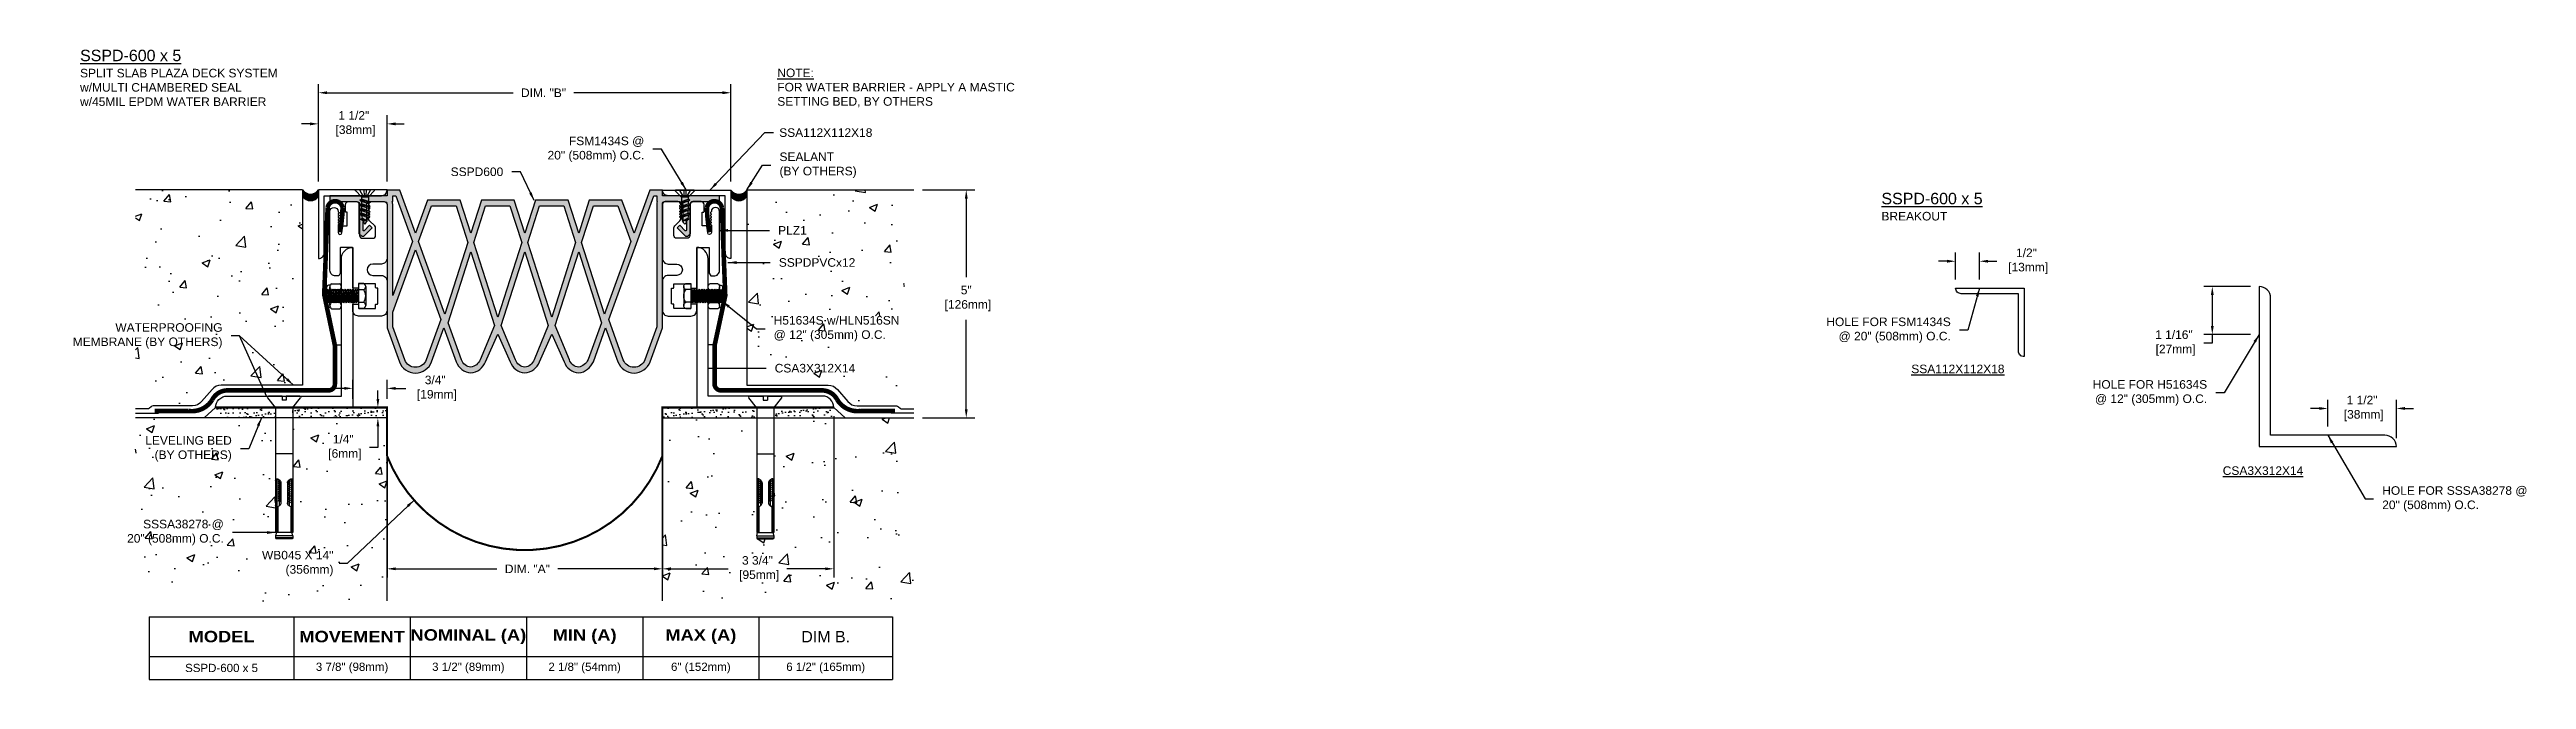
# Model space of a CAD drawing. Header units: inches. Extents: x -1.9 to 52.3, y -10.7 to 3.1.
import ezdxf

# ---------------------------------------------------------------- set-up
doc = ezdxf.new("R2010")
doc.units = ezdxf.units.IN
doc.header["$MEASUREMENT"] = 0
for name, color, linetype in [('Anchors', 4, 'Continuous'), ('Conditions', 1, 'Continuous'), ('Dimensions', 3, 'Continuous'), ('Fillers', 2, 'Continuous'), ('Metals', 7, 'Continuous'), ('Seal', 5, 'Continuous'), ('Text', 2, 'Continuous')]:
    doc.layers.add(name, color=color, linetype=linetype)
doc.styles.add('ARIAL', font='arial.ttf')
doc.dimstyles.new('Arial', dxfattribs={"dimscale": 1.5, "dimtxt": 0.125, "dimasz": 0.125, "dimexe": 0.125, "dimexo": 0.125, "dimgap": 0.125, "dimtad": 0, "dimtih": 1, "dimtoh": 1, "dimdec": 4, "dimzin": 0, "dimdsep": 46, "dimlunit": 4, "dimtxsty": 'ARIAL', "dimcen": 0.125, "dimadec": 0, "dimazin": 0, "dimtfac": 1, "dimtdec": 4, "dimtofl": 0, "dimtmove": 0, "dimatfit": 3, "dimfxl": 0, "dimfrac": 2, "dimtolj": 1, "dimtzin": 0, "dimarcsym": 0})
pattern_1 = [(37.5, (-1.61179, -9.02077), (-0.0062993, 0.1926824), [0, -0.152, 0, -0.17, 0, -0.1625]), (7.5, (-1.6118, -9.02077), (0.1769777, 0.2822146), [0, -0.082, 0, -0.137, 0, -0.0525]), (327.5, (-1.73479, -9.02077), (0.3114142, 0.0005659), [0, -0.05, 0, -0.18, 0, -0.235]), (317.5, (-1.7348, -9.02077), (0.3006127, 0.0877676), [0, -0.025, 0, -0.118, 0, -0.135])]
pattern_2 = [(37.5, (-4.8217, -9.02077), (-0.0062993, 0.1926824), [0, -0.152, 0, -0.17, 0, -0.1625]), (7.5, (-4.8217, -9.02077), (0.1769777, 0.2822146), [0, -0.082, 0, -0.137, 0, -0.0525]), (327.5, (-4.9447, -9.02077), (0.3114142, 0.000566), [0, -0.05, 0, -0.18, 0, -0.235]), (317.5, (-4.9447, -9.02077), (0.3006127, 0.0877676), [0, -0.025, 0, -0.118, 0, -0.135])]
pattern_3 = [(50, (-1.6118, -9.0208), (1.79315, -0.15688), [0.1875, -2.0625]), (355, (-1.6118, -9.0208), (-0.34688, 1.88048), [0.15, -1.65]), (100.451, (-1.4624, -9.0338), (1.44627, 1.7236), [0.15935, -1.75286]), (46.184, (-1.6118, -8.5208), (2.6681, -0.4138), [0.28125, -3.09375]), (96.636, (-1.3894, -8.5553), (2.33666, 2.4353), [0.23903, -2.62928]), (351.184, (-1.6118, -8.5208), (2.33665, 2.4353), [0.225, -2.475]), (21, (-1.3618, -8.6458), (1.49227, -1.00655), [0.1875, -2.0625]), (326, (-1.3618, -8.6458), (0.60829, 1.81288), [0.15, -1.65]), (71.451, (-1.2374, -8.7297), (2.10056, 0.80633), [0.15935, -1.75286]), (37.5, (-1.6118, -9.0208), (0.0304, 0.832235), [0, -1.63, 0, -1.675, 0, -1.65625]), (7.5, (-1.6118, -9.0208), (0.657674, 0.98603), [0, -0.955, 0, -1.5925, 0, -0.63125]), (327.5, (-2.1693, -9.0208), (1.334556, -0.056387), [0, -0.625, 0, -1.95, 0, -2.5875]), (317.5, (-2.4193, -9.0208), (1.457965, 0.25026), [0, -0.8125, 0, -1.295, 0, -1.8375])]
pattern_4 = [(50, (-4.8217, -9.0208), (1.79315, -0.15688), [0.1875, -2.0625]), (355, (-4.8217, -9.0208), (-0.34688, 1.88048), [0.15, -1.65]), (100.451, (-4.6723, -9.0338), (1.44627, 1.7236), [0.15935, -1.75286]), (46.184, (-4.8217, -8.5208), (2.6681, -0.4138), [0.28125, -3.09375]), (96.636, (-4.5994, -8.5553), (2.33666, 2.4353), [0.23903, -2.6293]), (351.184, (-4.8217, -8.5208), (2.33665, 2.4353), [0.225, -2.475]), (21, (-4.5717, -8.6458), (1.49227, -1.00655), [0.1875, -2.0625]), (326, (-4.5717, -8.6458), (0.6083, 1.81288), [0.15, -1.65]), (71.451, (-4.4473, -8.7297), (2.10056, 0.80633), [0.15935, -1.75286]), (37.5, (-4.8217, -9.0208), (0.0304, 0.832235), [0, -1.63, 0, -1.675, 0, -1.65625]), (7.5, (-4.8217, -9.0208), (0.657674, 0.98603), [0, -0.955, 0, -1.5925, 0, -0.63125]), (327.5, (-5.3792, -9.0208), (1.334556, -0.056387), [0, -0.625, 0, -1.95, 0, -2.5875]), (317.5, (-5.6292, -9.0208), (1.45797, 0.25026), [0, -0.8125, 0, -1.295, 0, -1.8375])]

msp = doc.modelspace()

# ---------------------------------------------------------------- texts
at = {"layer": 'Text', "style": 'ARIAL'}
for s, insert, char_height, width, attachment_point in [('{\\LSSPD-600 x 5\\P\\H0.75x;\\lSPLIT SLAB PLAZA DECK SYSTEM\\Pw/MULTI CHAMBERED SEAL\\Pw/45MIL EPDM WATER BARRIER}', (-1.2149, 3.06534), 0.25, 4.7396332, 1), ('{\\LNOTE:}\\PFOR WATER BARRIER - APPLY A MASTIC SETTING BED, BY OTHERS', (14.03512, 2.65387), 0.1875, 5.9299694, 1), ('FSM1434S @\\P20" (508mm) O.C.', (11.12606, 0.88848), 0.1875, 2.5915624, 6), ('SEALANT\\P(BY OTHERS)', (14.08304, 0.54156), 0.1875, 3.2637827, 4), ('SSPD600', (8.04155, 0.39674), 0.1875, 2.2001284, 6), ('{\\LSSPD-600 x 5\\P\\H0.75x;\\lBREAKOUT}', (38.18567, -0.06218), 0.25, 4.7396332, 1), ('PLZ1', (14.05404, -0.88365), 0.1875, 2.0958254, 4), ('SSPDPVCx12', (14.06811, -1.58622), 0.1875, 2.6162653, 4), ('WATERPROOFING\\PMEMBRANE (BY OTHERS)', (1.89945, -3.19039), 0.1875, 4.3238956, 6), ('H51634S w/HLN516SN\\P@ 12" (305mm) O.C.', (13.95558, -3.0329), 0.1875, 3.43209, 4), ('HOLE FOR FSM1434S \\P@ 20" (508mm) O.C.', (39.70281, -3.06626), 0.1875, 3.9506446, 6), ('\\A1;CSA3X312X14', (13.97911, -3.89654), 0.1875, 2.4899842, 4), ('{\\LSSA112X112X18}', (40.87699, -3.91308), 0.1875, 2.2451472, 6), ('HOLE FOR H51634S \\P@ 12" (305mm) O.C.', (45.3098, -4.43514), 0.1875, 4.2482114, 6), ('LEVELING BED\\P(BY OTHERS)', (2.10301, -5.65948), 0.1875, 3.9533146, 6), ('\\A1;{\\LCSA3X312X14}', (45.65125, -6.13624), 0.1875, 2.4899842, 4), ('HOLE FOR SSSA38278 @\\P20" (508mm) O.C.', (49.13921, -6.75416), 0.1875, 3.6647516, 4), ('SSSA38278 @\\P20" (508mm) O.C.', (1.92987, -7.48714), 0.1875, 3.6647516, 6)]:
    msp.add_mtext(s, dxfattribs=dict(at, insert=insert, char_height=char_height, width=width, attachment_point=attachment_point))
at = {"layer": 'Text', "char_height": 0.1875, "style": 'ARIAL'}
for s, insert, attachment_point in [('SSA112X112X18', (14.07654, 1.25321), 4), ('WB045 X 14"\\P(356mm)', (4.32714, -8.16627), 6)]:
    msp.add_mtext(s, dxfattribs=dict(at, insert=insert, attachment_point=attachment_point))

# ---------------------------------------------------------------- blocks, each defined once
blk = doc.blocks.new('PLZ1')
blk.add_lwpolyline([(0.265, 0, -0.414214), (0.275, -0.01), (0.275, -0.56, 0.131652), (0.276, -0.565), (0.308, -0.62, 0.267949), (0.317, -0.625), (0.375, -0.625, 0.414214), (0.5, -0.5), (0.5, 0.785, 1), (0.32, 0.785, -0.198912), (0.317, 0.778), (0.301, 0.762, 0.414214), (0.301, 0.748), (0.317, 0.732, -0.198912), (0.32, 0.725, -0.198912), (0.317, 0.718), (0.301, 0.702, 0.414214), (0.301, 0.688), (0.317, 0.672, -0.198912), (0.32, 0.665, -0.198912), (0.317, 0.658), (0.301, 0.642, 0.414214), (0.301, 0.628), (0.317, 0.612, -0.198912), (0.32, 0.605, -0.198912), (0.317, 0.598), (0.301, 0.582, 0.414214), (0.301, 0.568), (0.317, 0.552, -0.198912), (0.32, 0.545, -0.198912), (0.317, 0.538), (0.301, 0.522, 0.414214), (0.301, 0.508), (0.317, 0.492, -0.198912), (0.32, 0.485), (0.32, 0.322, -0.93609), (0.24, 0.317), (0.221, 0.461, 0.376062), (0.211, 0.47), (0.13, 0.47, -0.414214), (0.12, 0.48), (0.12, 0.76, -0.414214), (0.13, 0.77), (0.15, 0.77, 0.414214), (0.16, 0.78), (0.16, 0.937, 0.414214), (0.097, 1), (-0.088, 1, 0.414214), (-0.15, 0.937), (-0.15, 0.262, -0.414214), (-0.213, 0.2), (-0.438, 0.2, -0.414214), (-0.5, 0.262), (-0.5, 0.424, -0.198912), (-0.482, 0.468), (-0.368, 0.582, 0.198912), (-0.35, 0.626), (-0.35, 0.637, 0.198912), (-0.353, 0.645), (-0.369, 0.66, -0.414214), (-0.369, 0.675), (-0.353, 0.69, 0.198912), (-0.35, 0.697, 0.198912), (-0.353, 0.705), (-0.369, 0.72, -0.414214), (-0.369, 0.735), (-0.353, 0.75, 0.198912), (-0.35, 0.757, 0.198912), (-0.353, 0.765), (-0.369, 0.78, -0.414214), (-0.369, 0.795), (-0.353, 0.81, 0.198912), (-0.35, 0.817, 0.198912), (-0.353, 0.825), (-0.369, 0.84, -0.414214), (-0.369, 0.855), (-0.353, 0.87, 0.198912), (-0.35, 0.877, 0.198912), (-0.353, 0.885), (-0.369, 0.9, -0.414214), (-0.369, 0.915), (-0.353, 0.93, 0.198912), (-0.35, 0.937, 0.414214), (-0.413, 1), (-0.688, 1, 0.414214), (-0.75, 0.937), (-0.75, -0.238, 0.414214), (-0.625, -0.363), (-0.438, -0.363, -1), (-0.438, -0.613), (-0.625, -0.613, 0.414214), (-0.75, -0.737), (-0.75, -1.375, 0.414214), (-0.625, -1.5), (-0.125, -1.5, 0.414214), (0, -1.375), (0, -1.248, 0.414214), (-0.01, -1.238), (-0.115, -1.238, 0.414214), (-0.125, -1.248), (-0.125, -1.323, -0.414214), (-0.135, -1.333), (-0.49, -1.333, -0.414214), (-0.5, -1.323), (-0.5, -1.248, 0.414214), (-0.51, -1.238), (-0.54, -1.238, -0.414214), (-0.55, -1.228), (-0.55, -0.898, -0.414214), (-0.54, -0.888), (-0.51, -0.888, 0.414214), (-0.5, -0.878), (-0.5, -0.803, -0.414214), (-0.49, -0.793), (-0.135, -0.793, -0.414214), (-0.125, -0.803), (-0.125, -0.878, 0.414214), (-0.115, -0.888), (-0.01, -0.888, 0.414214), (0, -0.878), (0, -0.01, -0.414214), (0.01, 0)], format="xyb", close=True)
blk = doc.blocks.new('*D4')
at = {"layer": 'Defpoints', "color": 0}
for p in [(4, 1.445), (4, 0), (5.5, 0)]:
    blk.add_point(p, dxfattribs=at)
at = {"layer": 'Dimensions', "color": 0, "lineweight": -2}
for p, q in [((4, 0.187), (4, 1.632)), ((5.5, 0.187), (5.5, 1.632)), ((3.812, 1.445), (3.625, 1.445)), ((5.687, 1.445), (5.875, 1.445))]:
    blk.add_line(p, q, dxfattribs=at)
at = {"layer": 'Dimensions', "color": 0}
for points in [[(3.812, 1.476), (3.812, 1.413), (4, 1.445)], [(5.687, 1.476), (5.687, 1.413), (5.5, 1.445)]]:
    blk.add_solid(points, dxfattribs=at)
at = {"layer": 'Dimensions', "color": 0, "insert": (4.773, 1.445), "char_height": 0.1875, "attachment_point": 5, "style": 'ARIAL'}
blk.add_mtext('\\A1;1 1/2"\\P [38mm]', dxfattribs=at)
blk = doc.blocks.new('SSSA38278')
for p, q in [((-0.341, 0), (-0.045, 0)), ((-0.045, 0), (-0.045, -0.09)), ((0.045, 0), (0.341, 0)), ((0.045, 0), (0.045, -0.09)), ((-0.191, -0.246), (-0.36, -0.039)), ((-0.187, -0.256), (-0.187, -2.982)), ((-0.045, -0.09), (0.045, -0.09)), ((0.188, -0.256), (0.188, -2.982)), ((0.191, -0.246), (0.36, -0.039)), ((-0.187, -1.262), (0.188, -1.262)), ((-0.157, -1.843), (-0.157, -2.387)), ((-0.135, -1.857), (-0.108, -1.84)), ((-0.135, -1.857), (-0.089, -1.849)), ((-0.135, -1.857), (-0.108, -1.873)), ((-0.135, -1.904), (-0.108, -1.887)), ((-0.135, -1.904), (-0.071, -1.893)), ((-0.135, -1.904), (-0.108, -1.92)), ((-0.135, -1.951), (-0.108, -1.934)), ((-0.135, -1.951), (-0.07, -1.94)), ((-0.135, -1.951), (-0.108, -1.967)), ((-0.135, -1.998), (-0.108, -1.981)), ((-0.135, -1.998), (-0.07, -1.986)), ((-0.135, -1.998), (-0.108, -2.014)), ((-0.135, -2.044), (-0.108, -2.028)), ((-0.135, -2.044), (-0.07, -2.033)), ((-0.135, -2.044), (-0.108, -2.061)), ((-0.135, -2.091), (-0.108, -2.075)), ((-0.135, -2.091), (-0.07, -2.08)), ((-0.135, -2.091), (-0.108, -2.108)), ((-0.135, -2.138), (-0.108, -2.122)), ((-0.135, -2.138), (-0.07, -2.127)), ((-0.135, -2.138), (-0.108, -2.155)), ((-0.108, -1.83), (-0.108, -1.84)), ((-0.108, -1.84), (-0.098, -1.838)), ((-0.078, -1.867), (-0.108, -1.873)), ((-0.108, -1.873), (-0.108, -1.887)), ((-0.108, -1.887), (-0.073, -1.88)), ((-0.07, -1.912), (-0.108, -1.92)), ((-0.108, -1.92), (-0.108, -1.934)), ((-0.108, -1.934), (-0.07, -1.926)), ((-0.07, -1.959), (-0.108, -1.967)), ((-0.108, -1.967), (-0.108, -1.981)), ((-0.108, -1.981), (-0.07, -1.973)), ((-0.07, -2.006), (-0.108, -2.014)), ((-0.108, -2.014), (-0.108, -2.028)), ((-0.108, -2.028), (-0.07, -2.02)), ((-0.07, -2.053), (-0.108, -2.061)), ((-0.108, -2.061), (-0.108, -2.075)), ((-0.108, -2.075), (-0.07, -2.067)), ((-0.07, -2.1), (-0.108, -2.108)), ((-0.108, -2.108), (-0.108, -2.122)), ((-0.108, -2.122), (-0.07, -2.114)), ((-0.07, -2.147), (-0.108, -2.155)), ((-0.108, -2.155), (-0.108, -2.169)), ((-0.108, -2.169), (-0.07, -2.16)), ((-0.07, -1.896), (-0.07, -2.334)), ((0.071, -1.895), (0.108, -1.887)), ((0.071, -1.896), (0.071, -2.334)), ((0.071, -1.915), (0.135, -1.904)), ((0.071, -1.915), (0.135, -1.904)), ((0.108, -1.92), (0.071, -1.928)), ((0.071, -1.942), (0.108, -1.934)), ((0.071, -1.962), (0.135, -1.951)), ((0.108, -1.967), (0.071, -1.975)), ((0.071, -1.989), (0.108, -1.981)), ((0.071, -2.009), (0.135, -1.998)), ((0.108, -2.014), (0.071, -2.022)), ((0.071, -2.036), (0.108, -2.028)), ((0.071, -2.056), (0.135, -2.044)), ((0.108, -2.061), (0.071, -2.069)), ((0.071, -2.083), (0.108, -2.075)), ((0.071, -2.103), (0.135, -2.091)), ((0.108, -2.108), (0.071, -2.116)), ((0.071, -2.13), (0.108, -2.122)), ((0.071, -2.149), (0.135, -2.138)), ((0.108, -2.155), (0.071, -2.163)), ((0.108, -1.873), (0.072, -1.881)), ((0.078, -1.867), (0.135, -1.857)), ((0.093, -1.844), (0.108, -1.84)), ((0.108, -1.83), (0.108, -1.84)), ((0.135, -1.857), (0.108, -1.84)), ((0.135, -1.857), (0.108, -1.873)), ((0.108, -1.873), (0.108, -1.887)), ((0.135, -1.904), (0.108, -1.887)), ((0.135, -1.904), (0.108, -1.92)), ((0.108, -1.92), (0.108, -1.934)), ((0.135, -1.951), (0.108, -1.934)), ((0.135, -1.951), (0.108, -1.967)), ((0.108, -1.967), (0.108, -1.981)), ((0.135, -1.998), (0.108, -1.981)), ((0.135, -1.998), (0.108, -2.014)), ((0.108, -2.014), (0.108, -2.028)), ((0.135, -2.044), (0.108, -2.028)), ((0.135, -2.044), (0.108, -2.061)), ((0.108, -2.061), (0.108, -2.075)), ((0.135, -2.091), (0.108, -2.075)), ((0.135, -2.091), (0.108, -2.108)), ((0.108, -2.108), (0.108, -2.122)), ((0.135, -2.138), (0.108, -2.122)), ((0.135, -2.138), (0.108, -2.155)), ((0.108, -2.155), (0.108, -2.169)), ((0.158, -1.843), (0.158, -2.387)), ((-0.166, -2.42), (-0.166, -2.982)), ((-0.143, -2.42), (-0.143, -2.982)), ((-0.135, -2.185), (-0.108, -2.169)), ((-0.135, -2.185), (-0.07, -2.174)), ((-0.135, -2.185), (-0.108, -2.202)), ((-0.135, -2.232), (-0.108, -2.215)), ((-0.135, -2.232), (-0.07, -2.221)), ((-0.135, -2.232), (-0.108, -2.248)), ((-0.135, -2.279), (-0.108, -2.262)), ((-0.135, -2.279), (-0.07, -2.268)), ((-0.135, -2.279), (-0.108, -2.295)), ((-0.135, -2.326), (-0.108, -2.309)), ((-0.135, -2.326), (-0.07, -2.315)), ((-0.135, -2.326), (-0.108, -2.342)), ((-0.07, -2.193), (-0.108, -2.202)), ((-0.108, -2.202), (-0.108, -2.215)), ((-0.108, -2.215), (-0.07, -2.207)), ((-0.07, -2.24), (-0.108, -2.248)), ((-0.108, -2.248), (-0.108, -2.262)), ((-0.108, -2.262), (-0.07, -2.254)), ((-0.07, -2.287), (-0.108, -2.295)), ((-0.108, -2.295), (-0.108, -2.309)), ((-0.108, -2.309), (-0.07, -2.301)), ((-0.07, -2.334), (-0.108, -2.342)), ((-0.108, -2.342), (-0.108, -2.401)), ((0.071, -2.177), (0.108, -2.169)), ((0.071, -2.196), (0.135, -2.185)), ((0.108, -2.202), (0.071, -2.21)), ((0.071, -2.224), (0.108, -2.215)), ((0.071, -2.243), (0.135, -2.232)), ((0.108, -2.248), (0.071, -2.257)), ((0.071, -2.27), (0.108, -2.262)), ((0.071, -2.29), (0.135, -2.279)), ((0.108, -2.295), (0.071, -2.303)), ((0.135, -2.185), (0.108, -2.169)), ((0.135, -2.185), (0.108, -2.202)), ((0.108, -2.202), (0.108, -2.215)), ((0.135, -2.232), (0.108, -2.215)), ((0.135, -2.232), (0.108, -2.248)), ((0.108, -2.248), (0.108, -2.262)), ((0.135, -2.279), (0.108, -2.262)), ((0.135, -2.279), (0.108, -2.295)), ((0.108, -2.295), (0.108, -2.401)), ((0.143, -2.42), (0.143, -2.982)), ((0.166, -2.42), (0.166, -2.982)), ((-0.187, -3.053), (-0.168, -2.982)), ((-0.187, -2.982), (0.188, -2.982)), ((-0.187, -3.053), (0.188, -3.053)), ((-0.187, -3.053), (-0.187, -3.099)), ((-0.187, -3.099), (0.188, -3.099)), ((-0.187, -3.099), (-0.174, -3.123)), ((-0.174, -3.123), (0.174, -3.123)), ((0.168, -2.982), (0.188, -3.053)), ((0.188, -3.099), (0.174, -3.123)), ((0.188, -3.053), (0.188, -3.099))]:
    blk.add_line(p, q)
for centre, radius, start, end in [((-0.341, -0.024), 0.0239, 90, 219.032), ((-0.202, -0.256), 0.015, 0, 39.1666), ((0.203, -0.256), 0.015, 140.8334, 180), ((0.341, -0.024), 0.0239, 320.968, 90), ((-0.159, -1.839), 0.0276, 135, 168.9394), ((-0.135, -1.843), 0.0524, 168.9394, 180), ((-0.159, -1.839), 0.0276, 101.0606, 135), ((-0.155, -1.863), 0.0524, 76.6123, 101.0606), ((-0.129, -1.839), 0.0276, 135, 168.9394), ((-0.105, -1.843), 0.0524, 168.9394, 180), ((-0.129, -1.839), 0.0276, 110.9085, 135), ((-0.161, -1.888), 0.0783, 59.3028, 76.6123), ((-0.179, -1.919), 0.114, 45, 59.3028), ((-0.179, -1.919), 0.114, 30.6972, 45), ((-0.148, -1.901), 0.0783, 13.3877, 30.6972), ((-0.123, -1.895), 0.0524, 358.2993, 13.3877), ((0.123, -1.895), 0.0524, 166.6123, 181.7007), ((0.148, -1.901), 0.0783, 149.3028, 166.6123), ((0.179, -1.919), 0.114, 135, 149.3028), ((0.179, -1.919), 0.114, 120.6972, 135), ((0.161, -1.888), 0.0783, 103.3877, 120.6972), ((0.129, -1.839), 0.0276, 45, 69.0915), ((0.155, -1.863), 0.0524, 78.9394, 103.3877), ((0.129, -1.839), 0.0276, 11.0606, 45), ((0.105, -1.843), 0.0524, 360, 11.0606), ((0.159, -1.839), 0.0276, 45, 78.9394), ((0.159, -1.839), 0.0276, 11.0606, 45), ((0.135, -1.843), 0.0524, 0, 11.0606), ((-0.135, -2.387), 0.0524, 180, 191.0606), ((-0.159, -2.392), 0.0276, 191.0606, 225), ((-0.159, -2.392), 0.0276, 225, 258.9394), ((-0.155, -2.367), 0.0524, 258.9394, 283.3877), ((-0.105, -2.387), 0.0524, 180, 191.0606), ((-0.129, -2.392), 0.0276, 191.0606, 225), ((-0.129, -2.392), 0.0276, 225, 249.0915), ((-0.161, -2.342), 0.0783, 283.3877, 300.6972), ((-0.179, -2.311), 0.114, 300.6972, 315), ((-0.179, -2.311), 0.114, 315, 329.3028), ((-0.148, -2.329), 0.0783, 329.3028, 346.6123), ((-0.123, -2.335), 0.0524, 346.6123, 1.7007), ((0.123, -2.335), 0.0524, 178.2993, 193.3877), ((0.148, -2.329), 0.0783, 193.3877, 210.6972), ((0.179, -2.311), 0.114, 210.6972, 225), ((0.179, -2.311), 0.114, 225, 239.3028), ((0.161, -2.342), 0.0783, 239.3028, 256.6123), ((0.129, -2.392), 0.0276, 290.9085, 315), ((0.155, -2.367), 0.0524, 256.6123, 281.0606), ((0.129, -2.392), 0.0276, 315, 348.9394), ((0.105, -2.387), 0.0524, 348.9394, 0), ((0.159, -2.392), 0.0276, 281.0606, 315), ((0.159, -2.392), 0.0276, 315, 348.9394), ((0.135, -2.387), 0.0524, 348.9394, 360)]:
    blk.add_arc(centre, radius, start, end)
blk = doc.blocks.new('*D2')
at = {"layer": 'Defpoints', "color": 0}
for p in [(13.022, 2.125), (4, 0), (13.022, 0)]:
    blk.add_point(p, dxfattribs=at)
at = {"layer": 'Dimensions', "color": 0, "lineweight": -2}
for p, q in [((4, 0.187), (4, 2.313)), ((13.022, 0.187), (13.022, 2.313)), ((4.187, 2.125), (8.257, 2.125)), ((12.835, 2.125), (9.586, 2.125))]:
    blk.add_line(p, q, dxfattribs=at)
at = {"layer": 'Dimensions', "color": 0}
for points in [[(4.187, 2.157), (4.187, 2.094), (4, 2.125)], [(12.835, 2.157), (12.835, 2.094), (13.022, 2.125)]]:
    blk.add_solid(points, dxfattribs=at)
at = {"layer": 'Dimensions', "color": 0, "insert": (8.922, 2.125), "char_height": 0.1875, "attachment_point": 5, "style": 'ARIAL'}
blk.add_mtext('\\A1;DIM. "B"', dxfattribs=at)
blk = doc.blocks.new('*D3')
at = {"layer": 'Defpoints', "color": 0}
for p in [(5.5, -5.603), (11.522, -5.603), (11.522, -8.281)]:
    blk.add_point(p, dxfattribs=at)
at = {"layer": 'Dimensions', "color": 0, "lineweight": -2}
for p, q in [((5.5, -5.79), (5.5, -8.468)), ((11.522, -5.79), (11.522, -8.468)), ((5.688, -8.281), (7.904, -8.281)), ((11.335, -8.281), (9.233, -8.281))]:
    blk.add_line(p, q, dxfattribs=at)
at = {"layer": 'Dimensions', "color": 0}
for points in [[(5.688, -8.249), (5.688, -8.312), (5.5, -8.281)], [(11.335, -8.249), (11.335, -8.312), (11.522, -8.281)]]:
    blk.add_solid(points, dxfattribs=at)
at = {"layer": 'Dimensions', "color": 0, "insert": (8.569, -8.281), "char_height": 0.1875, "attachment_point": 5, "style": 'ARIAL'}
blk.add_mtext('\\A1;DIM. "A"', dxfattribs=at)
blk = doc.blocks.new('*D5')
at = {"layer": 'Defpoints', "color": 0}
for p in [(5.299, -4.755), (5.5, -4.755), (5.5, -4.98)]:
    blk.add_point(p, dxfattribs=at)
at = {"layer": 'Dimensions', "color": 0, "lineweight": -2}
for p, q in [((5.313, -4.755), (5.112, -4.755)), ((5.299, -4.568), (5.299, -4.38)), ((5.313, -4.98), (5.112, -4.98)), ((5.299, -5.168), (5.299, -5.631)), ((5.299, -5.631), (5.112, -5.631))]:
    blk.add_line(p, q, dxfattribs=at)
at = {"layer": 'Dimensions', "color": 0}
for points in [[(5.268, -4.568), (5.33, -4.568), (5.299, -4.755)], [(5.268, -5.168), (5.33, -5.168), (5.299, -4.98)]]:
    blk.add_solid(points, dxfattribs=at)
at = {"layer": 'Dimensions', "color": 0, "insert": (4.541, -5.631), "char_height": 0.1875, "attachment_point": 5, "style": 'ARIAL'}
blk.add_mtext('\\A1;1/4"\\P [6mm]', dxfattribs=at)
blk = doc.blocks.new('*D6')
at = {"layer": 'Defpoints', "color": 0}
for p in [(4.75, -4.337), (4.75, -4.755), (5.5, -4.755)]:
    blk.add_point(p, dxfattribs=at)
at = {"layer": 'Dimensions', "color": 0, "lineweight": -2}
for p, q in [((4.75, -4.568), (4.75, -4.149)), ((5.5, -4.568), (5.5, -4.149)), ((4.563, -4.337), (4.375, -4.337)), ((5.688, -4.337), (5.91, -4.337))]:
    blk.add_line(p, q, dxfattribs=at)
at = {"layer": 'Dimensions', "color": 0}
for points in [[(4.563, -4.305), (4.563, -4.368), (4.75, -4.337)], [(5.688, -4.305), (5.688, -4.368), (5.5, -4.337)]]:
    blk.add_solid(points, dxfattribs=at)
at = {"layer": 'Dimensions', "color": 0, "insert": (6.553, -4.337), "char_height": 0.1875, "attachment_point": 5, "style": 'ARIAL'}
blk.add_mtext('\\A1;3/4"\\P [19mm]', dxfattribs=at)
blk = doc.blocks.new('*D7')
at = {"layer": 'Defpoints', "color": 0}
for p in [(15.272, -4.755), (11.522, -4.98), (15.272, -8.281)]:
    blk.add_point(p, dxfattribs=at)
at = {"layer": 'Dimensions', "color": 0, "lineweight": -2}
for p, q in [((11.522, -5.168), (11.522, -8.468)), ((15.272, -4.943), (15.272, -8.468)), ((11.71, -8.281), (12.957, -8.281)), ((15.085, -8.281), (14.244, -8.281))]:
    blk.add_line(p, q, dxfattribs=at)
at = {"layer": 'Dimensions', "color": 0}
for points in [[(11.71, -8.249), (11.71, -8.312), (11.522, -8.281)], [(15.085, -8.249), (15.085, -8.312), (15.272, -8.281)]]:
    blk.add_solid(points, dxfattribs=at)
at = {"layer": 'Dimensions', "color": 0, "insert": (13.601, -8.281), "char_height": 0.1875, "attachment_point": 5, "style": 'ARIAL'}
blk.add_mtext('\\A1;3 3/4"\\P [95mm]', dxfattribs=at)
blk = doc.blocks.new('*D13')
at = {"layer": 'Defpoints', "color": 0}
for p in [(17.022, 0), (17.022, -4.98), (18.168, -4.98)]:
    blk.add_point(p, dxfattribs=at)
at = {"layer": 'Dimensions', "color": 0, "lineweight": -2}
for p, q in [((17.21, 0), (18.356, 0)), ((18.168, -0.188), (18.168, -1.909)), ((18.168, -4.793), (18.168, -2.837)), ((17.21, -4.98), (18.356, -4.98))]:
    blk.add_line(p, q, dxfattribs=at)
at = {"layer": 'Dimensions', "color": 0}
for points in [[(18.137, -0.188), (18.2, -0.188), (18.168, 0)], [(18.137, -4.793), (18.2, -4.793), (18.168, -4.98)]]:
    blk.add_solid(points, dxfattribs=at)
at = {"layer": 'Dimensions', "color": 0, "insert": (18.168, -2.373), "char_height": 0.1875, "attachment_point": 5, "style": 'ARIAL'}
blk.add_mtext('\\A1;5"\\P [126mm]', dxfattribs=at)
blk = doc.blocks.new('CSA3X312X14')
blk.add_lwpolyline([(0.25, 3.25, 0.414214), (0, 3.5), (0, 0), (3, 0, 0.414214), (2.75, 0.25), (0.25, 0.25)], format="xyb", close=True)
blk = doc.blocks.new('SSA112X112X18')
blk.add_lwpolyline([(0, 0), (-1.5, 0), (-1.5, -1.5, 0.414214), (-1.375, -1.375), (-1.375, -0.125), (-0.125, -0.125, 0.414214)], format="xyb", close=True)
blk = doc.blocks.new('Sealant')
blk.add_hatch(color=253).paths.add_polyline_path([(0, 0, -0.522486), (-0.347, 0), (-0.347, -0.143, 0.522486), (0, -0.143)])
for centre in [(-0.174, 0.121), (-0.174, -0.022)]:
    blk.add_arc(centre, 0.211, 214.8271, 325.1729)
blk = doc.blocks.new('FSM1434S')
for p, q in [((0.202, 0), (-0.202, 0)), ((-0.122, 0), (-0.046, -0.132)), ((-0.024, 0), (-0.019, -0.132)), ((0.024, 0), (0.019, -0.132)), ((0.122, 0), (0.046, -0.132)), ((-0.209, -0.016), (-0.075, -0.154)), ((-0.112, -0.221), (-0.075, -0.2)), ((0.113, -0.273), (-0.112, -0.221)), ((-0.112, -0.221), (-0.075, -0.243)), ((-0.112, -0.325), (-0.075, -0.303)), ((0.113, -0.376), (-0.112, -0.325)), ((-0.112, -0.325), (-0.075, -0.346)), ((-0.112, -0.428), (-0.075, -0.406)), ((0.113, -0.479), (-0.112, -0.428)), ((-0.112, -0.428), (-0.075, -0.449)), ((-0.112, -0.531), (-0.075, -0.509)), ((0.105, -0.581), (-0.112, -0.531)), ((-0.112, -0.531), (-0.075, -0.553)), ((-0.075, -0.154), (0.075, -0.154)), ((-0.075, -0.154), (-0.075, -0.2)), ((0.075, -0.251), (-0.075, -0.2)), ((-0.075, -0.243), (-0.075, -0.246)), ((-0.075, -0.243), (-0.075, -0.303)), ((-0.075, -0.243), (0.075, -0.295)), ((0.075, -0.354), (-0.075, -0.303)), ((-0.075, -0.346), (0.075, -0.398)), ((-0.075, -0.346), (-0.075, -0.406)), ((0.075, -0.458), (-0.075, -0.406)), ((-0.075, -0.509), (-0.075, -0.449)), ((-0.075, -0.449), (0.075, -0.501)), ((0.073, -0.56), (-0.075, -0.509)), ((-0.046, -0.132), (0.046, -0.132)), ((0.209, -0.016), (0.075, -0.154)), ((0.075, -0.154), (0.075, -0.251)), ((0.113, -0.273), (0.075, -0.251)), ((0.113, -0.273), (0.075, -0.295)), ((0.075, -0.295), (0.075, -0.298)), ((0.075, -0.295), (0.075, -0.354)), ((0.113, -0.376), (0.075, -0.354)), ((0.113, -0.376), (0.075, -0.398)), ((0.075, -0.398), (0.075, -0.458)), ((0.113, -0.479), (0.075, -0.458)), ((0.113, -0.479), (0.075, -0.501)), ((0.075, -0.524), (0.075, -0.501)), ((-0.089, -0.64), (-0.063, -0.619)), ((0.058, -0.681), (-0.089, -0.64)), ((-0.089, -0.64), (-0.051, -0.661)), ((-0.075, -0.553), (0.067, -0.602)), ((0.058, -0.681), (-0.063, -0.619)), ((-0.051, -0.661), (0.058, -0.681)), ((0.105, -0.581), (0.067, -0.602)), ((0.105, -0.581), (0.073, -0.56))]:
    blk.add_line(p, q)
for centre, radius, start, end in [((-0.202, -0.01), 0.0096, 90, 224.3206), ((0.202, -0.01), 0.0096, 315.6794, 90), ((-0.298, -0.526), 0.373, 354.6624, 0.1882), ((0.298, -0.526), 0.373, 184.1974, 194.4309), ((0.298, -0.526), 0.373, 201.2487, 216.9667), ((-0.298, -0.526), 0.373, 323.0333, 335.8104), ((-0.298, -0.526), 0.373, 336.5004, 348.2654)]:
    blk.add_arc(centre, radius, start, end)
blk = doc.blocks.new('HLN516SN')
for p, q in [((-0.274, 0.213), (-0.274, 0.04)), ((-0.242, 0.244), (-0.242, 0.283)), ((-0.205, 0.32), (0.205, 0.32)), ((-0.205, 0.253), (0.205, 0.253)), ((-0.205, 0), (0.205, 0)), ((-0.137, 0.04), (-0.137, 0.213)), ((0.137, 0.04), (0.137, 0.213)), ((0.242, 0.244), (0.242, 0.283)), ((0.274, 0.213), (0.274, 0.04))]:
    blk.add_line(p, q)
for centre, radius, start, end in [((-0.205, 0.175), 0.0783, 29.0208, 150.9792), ((-0.205, 0.078), 0.0783, 209.0208, 330.9792), ((-0.205, 0.283), 0.037, 90, 180), ((0, 0.001), 0.253, 57.1911, 122.8089), ((0, 0.253), 0.253, 237.1911, 302.8089), ((0.205, 0.175), 0.0783, 29.0208, 150.9792), ((0.205, 0.078), 0.0783, 209.0208, 330.9792), ((0.205, 0.283), 0.037, 0, 90)]:
    blk.add_arc(centre, radius, start, end)
blk = doc.blocks.new('H51634S')
for p, q in [((-0.275, 0.114), (-0.275, 0)), ((-0.275, 0), (0.275, 0)), ((-0.206, 0.158), (0.206, 0.158)), ((-0.15, -0.013), (-0.127, 0)), ((-0.15, -0.013), (-0.008, 0)), ((-0.138, 0), (-0.138, 0.114)), ((0.124, 0), (0.113, -0.007)), ((0.137, 0), (0.137, 0.114)), ((0.275, 0.114), (0.275, 0)), ((-0.15, -0.013), (-0.113, -0.034)), ((-0.15, -0.069), (0.15, -0.041)), ((-0.15, -0.069), (-0.113, -0.047)), ((-0.15, -0.069), (-0.113, -0.09)), ((-0.15, -0.124), (0.15, -0.096)), ((-0.15, -0.124), (-0.113, -0.103)), ((-0.15, -0.124), (-0.113, -0.145)), ((-0.15, -0.18), (0.15, -0.152)), ((-0.15, -0.18), (-0.113, -0.159)), ((-0.15, -0.18), (-0.113, -0.201)), ((-0.15, -0.235), (0.15, -0.208)), ((-0.15, -0.235), (-0.113, -0.214)), ((-0.15, -0.235), (-0.113, -0.257)), ((-0.15, -0.291), (0.15, -0.263)), ((-0.15, -0.291), (-0.113, -0.27)), ((-0.15, -0.291), (-0.113, -0.312)), ((-0.15, -0.346), (0.15, -0.319)), ((-0.15, -0.346), (-0.113, -0.325)), ((-0.15, -0.346), (-0.113, -0.368)), ((-0.15, -0.402), (0.15, -0.374)), ((-0.15, -0.402), (-0.113, -0.381)), ((-0.15, -0.402), (-0.113, -0.423)), ((-0.15, -0.458), (0.15, -0.43)), ((-0.15, -0.458), (-0.113, -0.436)), ((-0.15, -0.458), (-0.113, -0.479)), ((-0.15, -0.513), (0.15, -0.485)), ((-0.15, -0.513), (-0.113, -0.492)), ((-0.15, -0.513), (-0.113, -0.534)), ((-0.15, -0.569), (0.15, -0.541)), ((0.113, -0.007), (-0.113, -0.034)), ((-0.113, -0.047), (0.113, -0.02)), ((-0.113, -0.047), (-0.113, -0.034)), ((0.113, -0.062), (-0.113, -0.09)), ((-0.113, -0.103), (0.113, -0.075)), ((-0.113, -0.103), (-0.113, -0.09)), ((0.113, -0.118), (-0.113, -0.145)), ((-0.113, -0.159), (0.113, -0.131)), ((-0.113, -0.159), (-0.113, -0.145)), ((0.113, -0.173), (-0.113, -0.201)), ((-0.113, -0.214), (0.113, -0.186)), ((-0.113, -0.214), (-0.113, -0.201)), ((0.113, -0.229), (-0.113, -0.257)), ((-0.113, -0.27), (0.113, -0.242)), ((-0.113, -0.27), (-0.113, -0.257)), ((0.113, -0.284), (-0.113, -0.312)), ((-0.113, -0.325), (0.113, -0.297)), ((-0.113, -0.325), (-0.113, -0.312)), ((0.113, -0.34), (-0.113, -0.368)), ((-0.113, -0.381), (0.113, -0.353)), ((-0.113, -0.381), (-0.113, -0.368)), ((0.113, -0.395), (-0.113, -0.423)), ((-0.113, -0.436), (0.113, -0.409)), ((-0.113, -0.436), (-0.113, -0.423)), ((0.113, -0.451), (-0.113, -0.479)), ((-0.113, -0.492), (0.113, -0.464)), ((-0.113, -0.492), (-0.113, -0.479)), ((0.113, -0.507), (-0.113, -0.534)), ((-0.113, -0.547), (0.113, -0.52)), ((-0.113, -0.547), (-0.113, -0.534)), ((0.113, -0.02), (0.113, -0.007)), ((0.15, -0.041), (0.113, -0.02)), ((0.15, -0.041), (0.113, -0.062)), ((0.113, -0.075), (0.113, -0.062)), ((0.15, -0.096), (0.113, -0.075)), ((0.15, -0.096), (0.113, -0.118)), ((0.113, -0.131), (0.113, -0.118)), ((0.15, -0.152), (0.113, -0.131)), ((0.15, -0.152), (0.113, -0.173)), ((0.113, -0.186), (0.113, -0.173)), ((0.15, -0.208), (0.113, -0.186)), ((0.15, -0.208), (0.113, -0.229)), ((0.113, -0.242), (0.113, -0.229)), ((0.15, -0.263), (0.113, -0.242)), ((0.15, -0.263), (0.113, -0.284)), ((0.113, -0.297), (0.113, -0.284)), ((0.15, -0.319), (0.113, -0.297)), ((0.15, -0.319), (0.113, -0.34)), ((0.113, -0.353), (0.113, -0.34)), ((0.15, -0.374), (0.113, -0.353)), ((0.15, -0.374), (0.113, -0.395)), ((0.113, -0.409), (0.113, -0.395)), ((0.15, -0.43), (0.113, -0.409)), ((0.15, -0.43), (0.113, -0.451)), ((0.113, -0.464), (0.113, -0.451)), ((0.15, -0.485), (0.113, -0.464)), ((0.15, -0.485), (0.113, -0.507)), ((0.113, -0.52), (0.113, -0.507)), ((0.15, -0.541), (0.113, -0.52)), ((0.15, -0.541), (0.113, -0.562)), ((-0.15, -0.569), (-0.113, -0.547)), ((-0.15, -0.569), (-0.113, -0.59)), ((-0.15, -0.624), (0.15, -0.596)), ((-0.15, -0.624), (-0.113, -0.603)), ((-0.15, -0.624), (-0.113, -0.645)), ((-0.15, -0.68), (0.15, -0.652)), ((-0.15, -0.68), (-0.113, -0.659)), ((-0.15, -0.68), (-0.113, -0.701)), ((-0.15, -0.735), (0.15, -0.708)), ((-0.15, -0.735), (-0.113, -0.714)), ((-0.15, -0.735), (-0.124, -0.75)), ((-0.124, -0.75), (0.06, -0.75)), ((0.113, -0.562), (-0.113, -0.59)), ((-0.113, -0.603), (0.113, -0.575)), ((-0.113, -0.603), (-0.113, -0.59)), ((0.113, -0.618), (-0.113, -0.645)), ((-0.113, -0.659), (0.113, -0.631)), ((-0.113, -0.659), (-0.113, -0.645)), ((0.113, -0.673), (-0.113, -0.701)), ((-0.113, -0.714), (0.113, -0.686)), ((-0.113, -0.714), (-0.113, -0.701)), ((0.113, -0.729), (-0.06, -0.75)), ((0.113, -0.729), (0.06, -0.75)), ((0.113, -0.575), (0.113, -0.562)), ((0.15, -0.596), (0.113, -0.575)), ((0.15, -0.596), (0.113, -0.618)), ((0.113, -0.631), (0.113, -0.618)), ((0.15, -0.652), (0.113, -0.631)), ((0.15, -0.652), (0.113, -0.673)), ((0.113, -0.686), (0.113, -0.673)), ((0.15, -0.708), (0.113, -0.686)), ((0.15, -0.708), (0.113, -0.729))]:
    blk.add_line(p, q)
for centre, radius, start, end in [((-0.206, 0.083), 0.0757, 24.7615, 155.2385), ((0, -0.078), 0.237, 54.5107, 125.4893), ((0.206, 0.083), 0.0757, 24.7615, 155.2385)]:
    blk.add_arc(centre, radius, start, end)
for p in [(-0.113, -0.047), (-0.113, -0.103), (-0.113, -0.159), (-0.113, -0.214), (-0.113, -0.27), (-0.113, -0.325), (-0.113, -0.381), (-0.113, -0.436), (-0.113, -0.492), (-0.113, -0.547), (-0.113, -0.603), (-0.113, -0.659), (-0.113, -0.714)]:
    blk.add_point(p)
blk = doc.blocks.new('*T21')
at = {"layer": 'Text', "color": 0, "linetype": 'ByBlock', "lineweight": -2}
for p, q in [((0, 0), (16.256, 0)), ((0, 0), (0, -1.369)), ((3.168, 0), (3.168, -1.369)), ((5.71, 0), (5.71, -1.369)), ((8.253, 0), (8.253, -1.369)), ((10.796, 0), (10.796, -1.369)), ((13.339, 0), (13.339, -1.369)), ((16.256, 0), (16.256, -1.369)), ((0, -0.869), (16.256, -0.869)), ((0, -1.369), (16.256, -1.369))]:
    blk.add_line(p, q, dxfattribs=at)
at = {"layer": 'Text', "color": 0, "attachment_point": 5, "style": 'ARIAL'}
for s, insert, char_height, width in [('{\\fArial Black|b0|i0|c0|p34;MODEL}', (1.584, -0.434), 0.25, 3.04775), ('{\\fArial Black|b0|i0|c0|p34;MOVEMENT}', (4.439, -0.434), 0.25, 2.42275), ('{\\fArial Black|b0|i0|c0|p34;NOMINAL (A)}', (6.982, -0.434), 0.25, 2.42275), ('{\\fArial Black|b0|i0|c0|p34;MIN (A)}', (9.525, -0.434), 0.25, 2.42275), ('{\\fArial Black|b0|i0|c0|p34;MAX (A)}', (12.067, -0.434), 0.25, 2.42275), ('DIM B.', (14.798, -0.434), 0.25, 2.79775), ('SSPD-600 x 5', (1.584, -1.119), 0.18, 3.04775), ('3 7/8" (98mm)', (4.439, -1.119), 0.18, 2.42275), ('3 1/2" (89mm)', (6.982, -1.119), 0.18, 2.42275), ('2 1/8" (54mm)', (9.525, -1.119), 0.18, 2.42275), ('6" (152mm)', (12.067, -1.119), 0.18, 2.42275), ('6 1/2" (165mm)', (14.798, -1.119), 0.18, 2.79775)]:
    blk.add_mtext(s, dxfattribs=dict(at, insert=insert, char_height=char_height, width=width))
blk = doc.blocks.new('SSPD600')
h = blk.add_hatch(color=256)
h.paths.add_polyline_path([(4.029, 0.03), (3.314, 0.03), (3.082, -0.694), (2.85, 0.03), (2.134, 0.03), (1.871, -0.694), (1.528, 0.25), (1.25, 0.25), (1.25, 0.125), (0, 0.125), (0, 0), (0.571, 0, -0.414214), (0.634, -0.063), (0.634, -0.697), (0.697, -0.76), (0.742, -0.76), (0.924, -0.578), (0.868, -0.521), (0.75, -0.639, -0.668179), (0.724, -0.629), (0.724, -0.45, -0.414214), (0.764, -0.41, 0.414214), (0.804, -0.37), (0.804, -0.063, -0.414214), (0.867, 0), (1.187, 0, -0.414214), (1.25, -0.063), (1.25, -2.765), (1.519, -3.503, 0.315299), (1.871, -3.75, 0.315299), (2.223, -3.503), (2.492, -2.765), (2.761, -3.503, 0.292514), (3.082, -3.749, 0.274694), (3.403, -3.503), (3.671, -2.898), (3.94, -3.503, 0.292514), (4.261, -3.749, 0.298466), (4.582, -3.503), (4.851, -2.898), (5.12, -3.503, 0.292514), (5.441, -3.749, 0.264013), (5.762, -3.503), (6.03, -2.765), (6.299, -3.503, 0.315299), (6.651, -3.75, 0.315299), (7.004, -3.503), (7.272, -2.765), (7.272, -0.063, -0.414214), (7.335, 0), (7.655, 0, -0.414214), (7.718, -0.063), (7.718, -0.37, 0.414214), (7.758, -0.41, -0.414214), (7.798, -0.45), (7.798, -0.629, -0.668179), (7.773, -0.639), (7.655, -0.521), (7.598, -0.578), (7.78, -0.76), (7.825, -0.76), (7.888, -0.697), (7.888, -0.063, -0.414214), (7.951, 0), (8.522, 0), (8.522, 0.125), (7.272, 0.125), (7.272, 0.25), (6.995, 0.25), (6.651, -0.694), (6.388, 0.03), (5.673, 0.03), (5.441, -0.694), (5.209, 0.03), (4.493, 0.03), (4.261, -0.694)])
h.paths.add_polyline_path([(4.196, -0.898), (3.671, -2.532), (3.147, -0.898), (3.405, -0.095), (3.938, -0.095)], flags=16)
h.paths.add_polyline_path([(4.585, -0.095), (5.117, -0.095), (5.375, -0.898), (4.851, -2.532), (4.327, -0.898)], flags=16)
h.paths.add_polyline_path([(4.261, -1.103), (4.777, -2.71), (4.465, -3.461, -0.288275), (4.262, -3.623, -0.281903), (4.058, -3.461), (3.746, -2.71)], flags=16)
h.paths.add_polyline_path([(3.016, -0.898), (2.515, -2.462), (1.938, -0.876), (2.222, -0.095), (2.758, -0.095)], flags=16)
h.paths.add_polyline_path([(3.082, -1.103), (3.597, -2.71), (3.286, -3.458, -0.260324), (3.08, -3.623, -0.279008), (2.878, -3.461), (2.584, -2.653)], flags=16)
h.paths.add_polyline_path([(5.764, -0.095), (6.301, -0.095), (6.585, -0.876), (6.03, -2.4), (6.008, -2.462), (5.506, -0.898)], flags=16)
h.paths.add_polyline_path([(5.441, -1.103), (5.938, -2.653), (5.646, -3.457, -0.248103), (5.438, -3.623, -0.277706), (5.237, -3.461), (4.925, -2.71)], flags=16)
h.paths.add_polyline_path([(1.871, -1.059), (2.425, -2.583), (2.106, -3.461, -0.315299), (1.871, -3.625, -0.315299), (1.636, -3.461), (1.375, -2.743), (1.375, -2.422)], flags=16)
h.paths.add_polyline_path([(1.804, -0.876), (1.375, -2.056), (1.375, -0.063, 0.085638), (1.364, 0), (1.375, 0), (1.375, 0.125), (1.44, 0.125)], flags=16)
h.paths.add_polyline_path([(7.082, 0.125), (7.147, 0.125), (7.147, 0), (7.158, 0, 0.085638), (7.147, -0.063), (7.147, -2.743), (6.886, -3.461, -0.315299), (6.651, -3.625, -0.315299), (6.417, -3.461), (6.097, -2.583)], flags=17)
for points in [[(7.272, -0.063, -0.414214), (7.335, 0), (7.655, 0, -0.414214), (7.718, -0.063), (7.718, -0.37, 0.414214), (7.758, -0.41, -0.414214), (7.798, -0.45), (7.798, -0.629, -0.668179), (7.773, -0.639), (7.655, -0.521), (7.598, -0.578), (7.78, -0.76), (7.825, -0.76), (7.888, -0.697), (7.888, -0.063, -0.414214), (7.951, 0), (8.522, 0), (8.522, 0.125), (7.272, 0.125), (7.272, 0.25), (6.995, 0.25), (6.651, -0.694), (6.388, 0.03), (5.673, 0.03), (5.441, -0.694), (5.209, 0.03), (4.493, 0.03), (4.261, -0.694), (4.029, 0.03), (3.314, 0.03), (3.082, -0.694), (2.85, 0.03), (2.134, 0.03), (1.871, -0.694), (1.528, 0.25), (1.25, 0.25), (1.25, 0.125), (0, 0.125), (0, 0), (0.571, 0, -0.414214), (0.634, -0.063), (0.634, -0.697), (0.697, -0.76), (0.742, -0.76), (0.924, -0.578), (0.868, -0.521), (0.75, -0.639, -0.668179), (0.724, -0.629), (0.724, -0.45, -0.414214), (0.764, -0.41, 0.414214), (0.804, -0.37), (0.804, -0.063, -0.414214), (0.867, 0), (1.187, 0, -0.414214), (1.25, -0.063), (1.25, -2.765), (1.519, -3.503, 0.315299), (1.871, -3.75, 0.315299), (2.223, -3.503), (2.492, -2.765), (2.761, -3.503, 0.292514), (3.082, -3.749, 0.274694), (3.403, -3.503), (3.671, -2.898), (3.94, -3.503, 0.292514), (4.261, -3.749, 0.298466), (4.582, -3.503), (4.851, -2.898), (5.12, -3.503, 0.292514), (5.441, -3.749, 0.264013), (5.762, -3.503), (6.03, -2.765), (6.299, -3.503, 0.315299), (6.651, -3.75, 0.315299), (7.004, -3.503), (7.272, -2.765)], [(1.804, -0.876), (1.375, -2.056), (1.375, -0.063, 0.085638), (1.364, 0), (1.375, 0), (1.375, 0.125), (1.44, 0.125)], [(7.082, 0.125), (7.147, 0.125), (7.147, 0), (7.158, 0, 0.085638), (7.147, -0.063), (7.147, -2.743), (6.886, -3.461, -0.315299), (6.651, -3.625, -0.315299), (6.417, -3.461), (6.097, -2.583)], [(1.871, -1.059), (2.425, -2.583), (2.106, -3.461, -0.315299), (1.871, -3.625, -0.315299), (1.636, -3.461), (1.375, -2.743), (1.375, -2.422)], [(3.082, -1.103), (3.597, -2.71), (3.286, -3.458, -0.260324), (3.08, -3.623, -0.279008), (2.878, -3.461), (2.584, -2.653)], [(4.261, -1.103), (4.777, -2.71), (4.465, -3.461, -0.288275), (4.262, -3.623, -0.281903), (4.058, -3.461), (3.746, -2.71)], [(5.441, -1.103), (5.938, -2.653), (5.646, -3.457, -0.248103), (5.438, -3.623, -0.277706), (5.237, -3.461), (4.925, -2.71)]]:
    blk.add_lwpolyline(points, format="xyb", close=True)
for points in [[(2.222, -0.095), (2.758, -0.095), (3.016, -0.898), (2.515, -2.462), (1.938, -0.876)], [(3.147, -0.898), (3.405, -0.095), (3.938, -0.095), (4.196, -0.898), (3.671, -2.532)], [(4.327, -0.898), (4.585, -0.095), (5.117, -0.095), (5.375, -0.898), (4.851, -2.532)], [(5.506, -0.898), (5.764, -0.095), (6.301, -0.095), (6.585, -0.876), (6.03, -2.4), (6.008, -2.462)]]:
    blk.add_lwpolyline(points, close=True)
blk = doc.blocks.new('*D23')
at = {"layer": 'Defpoints', "color": 0}
for p in [(47.948, -4.776), (47.948, -5.359), (49.448, -5.609)]:
    blk.add_point(p, dxfattribs=at)
at = {"layer": 'Dimensions', "color": 0, "lineweight": -2}
for p, q in [((47.76, -4.776), (47.573, -4.776)), ((47.948, -5.172), (47.948, -4.588)), ((49.448, -5.422), (49.448, -4.588)), ((49.635, -4.776), (49.823, -4.776))]:
    blk.add_line(p, q, dxfattribs=at)
at = {"layer": 'Dimensions', "color": 0}
for points in [[(47.76, -4.744), (47.76, -4.807), (47.948, -4.776)], [(49.635, -4.744), (49.635, -4.807), (49.448, -4.776)]]:
    blk.add_solid(points, dxfattribs=at)
at = {"layer": 'Dimensions', "color": 0, "insert": (48.698, -4.776), "char_height": 0.1875, "attachment_point": 5, "style": 'ARIAL'}
blk.add_mtext('\\A1;1 1/2"\\P [38mm]', dxfattribs=at)
blk = doc.blocks.new('*D24')
at = {"layer": 'Defpoints', "color": 0}
for p in [(45.422, -2.109), (46.448, -2.109), (46.448, -3.159)]:
    blk.add_point(p, dxfattribs=at)
at = {"layer": 'Dimensions', "color": 0, "lineweight": -2}
for p, q in [((46.26, -2.109), (45.235, -2.109)), ((45.422, -2.297), (45.422, -2.972)), ((46.26, -3.159), (45.235, -3.159)), ((45.422, -3.159), (45.422, -3.347)), ((45.422, -3.347), (45.235, -3.347))]:
    blk.add_line(p, q, dxfattribs=at)
at = {"layer": 'Dimensions', "color": 0}
for points in [[(45.391, -2.297), (45.454, -2.297), (45.422, -2.109)], [(45.391, -2.972), (45.454, -2.972), (45.422, -3.159)]]:
    blk.add_solid(points, dxfattribs=at)
at = {"layer": 'Dimensions', "color": 0, "insert": (44.583, -3.347), "char_height": 0.1875, "attachment_point": 5, "style": 'ARIAL'}
blk.add_mtext('\\A1;1 1/16"\\P [27mm]', dxfattribs=at)
blk = doc.blocks.new('*D25')
at = {"layer": 'Defpoints', "color": 0}
for p in [(40.331, -1.558), (39.807, -2.144), (40.331, -2.144)]:
    blk.add_point(p, dxfattribs=at)
at = {"layer": 'Dimensions', "color": 0, "lineweight": -2}
for p, q in [((39.62, -1.558), (39.432, -1.558)), ((39.807, -1.956), (39.807, -1.37)), ((40.331, -1.956), (40.331, -1.37)), ((40.519, -1.558), (40.706, -1.558))]:
    blk.add_line(p, q, dxfattribs=at)
at = {"layer": 'Dimensions', "color": 0}
for points in [[(39.62, -1.526), (39.62, -1.589), (39.807, -1.558)], [(40.519, -1.526), (40.519, -1.589), (40.331, -1.558)]]:
    blk.add_solid(points, dxfattribs=at)
at = {"layer": 'Dimensions', "color": 0, "insert": (41.358, -1.558), "char_height": 0.1875, "attachment_point": 5, "style": 'ARIAL'}
blk.add_mtext('\\A1;1/2"\\P [13mm]', dxfattribs=at)

# ---------------------------------------------------------------- dimensions: what is measured, and where the dimension line sits
at = {"layer": 'Dimensions'}
for base, p1, p2, text, picture, middle in [((13.02241, 2.12541), (3.99992, 0), (13.02241, 0), 'DIM. "B"', '*D2', (8.92167, 2.12541)), ((11.52241, -8.2807), (5.5, -5.60282), (11.52241, -5.60282), 'DIM. "A"', '*D3', (8.56857, -8.2807))]:
    dim = msp.add_linear_dim(base=base, p1=p1, p2=p2, text=text, dimstyle='Arial', override={"dimpost": '\\X'}, dxfattribs=at)
    dim.commit()
    dim.dimension.update_dxf_attribs({"geometry": picture, "text_midpoint": middle, "dimtype": 160})
for base, p1, p2, picture, middle in [((3.99992, 1.44462), (5.49992, 0), (3.99992, 0), '*D4', (4.77289, 1.44462)), ((40.33134, -1.55766), (39.80711, -2.14353), (40.33134, -2.14353), '*D25', (41.35837, -1.55766)), ((4.75, -4.33663), (5.5, -4.75512), (4.75, -4.75512), '*D6', (6.55289, -4.33663)), ((15.27241, -8.2807), (11.52241, -4.98012), (15.27241, -4.75512), '*D7', (13.60053, -8.2807)), ((47.9476, -4.7756), (49.4476, -5.60937), (47.9476, -5.35937), '*D23', (48.6976, -4.7756))]:
    dim = msp.add_linear_dim(base=base, p1=p1, p2=p2, dimstyle='Arial', override={"dimpost": '\\X'}, dxfattribs=at)
    dim.commit()
    dim.dimension.update_dxf_attribs({"geometry": picture, "text_midpoint": middle, "dimtype": 160})
for base, p1, p2, picture, middle in [((18.16834, -4.98012), (17.02241, 0), (17.02241, -4.98012), '*D13', (18.16834, -2.37325)), ((45.4223, -2.10937), (46.4476, -3.15904), (46.4476, -2.10937), '*D24', (44.58277, -3.34654)), ((5.2991, -4.75512), (5.5, -4.98012), (5.5, -4.75512), '*D5', (4.5413, -5.63065))]:
    dim = msp.add_linear_dim(base=base, p1=p1, p2=p2, angle=90, dimstyle='Arial', override={"dimpost": '\\X'}, dxfattribs=at)
    dim.commit()
    dim.dimension.update_dxf_attribs({"geometry": picture, "text_midpoint": middle, "dimtype": 160})

# ---------------------------------------------------------------- hatches: boundary and pattern name
at = {"layer": 'Conditions'}
h = msp.add_hatch(dxfattribs=at)
h.set_pattern_fill('AR-CONC', color=256, scale=0.25, style=0)
h.set_pattern_definition(pattern_4)
h.paths.add_polyline_path([(3.65286, 0), (0, 0), (0, -4.78486), (0.26117, -4.78486, 0.18626214), (0.30315, -4.76865), (0.33819, -4.73687, -0.18626214), (0.38018, -4.72067), (1.24279, -4.72067, 0.23633823), (1.44294, -4.62046), (1.67295, -4.36456, -0.23633823), (1.8731, -4.26435), (3.65286, -4.26435)])
h.paths.add_polyline_path([(-1.88279, -2.64003), (1.45653, -2.64003), (1.45653, -3.29556), (-1.88279, -3.29556)], flags=9)
h = msp.add_hatch(dxfattribs=at)
h.set_pattern_fill('AR-CONC', color=256, scale=0.25, style=0)
h.set_pattern_definition(pattern_3)
h.paths.add_polyline_path([(17.02241, 0), (13.36955, 0), (13.36955, 0), (13.36955, -4.26435), (15.14931, -4.26435, -0.23633823), (15.34946, -4.36456), (15.57947, -4.62046, 0.23633823), (15.77962, -4.72067), (16.64223, -4.72067, -0.18626214), (16.68421, -4.73687), (16.71926, -4.76865, 0.18626214), (16.76124, -4.78486), (17.02241, -4.78486), (17.02241, -4.0192), (15.23167, -4.0192), (15.23167, -2.75368), (17.02241, -2.75368)])
h.paths.add_polyline_path([(16.97574, -2.23557), (18.57253, -2.23557), (18.57253, -2.74455), (16.97574, -2.74455)], flags=9)
h.paths.add_polyline_path([(13.89819, -0.88854), (14.54971, -0.88854), (14.54971, -1.17055), (13.89819, -1.17055)], flags=24)
h.paths.add_polyline_path([(13.89819, -1.44914), (15.90569, -1.44914), (15.90569, -1.73679), (13.89819, -1.73679)], flags=24)
h.paths.add_polyline_path([(13.89819, -1.98354), (16.70135, -1.98354), (16.70135, -2.63907), (13.89819, -2.63907)], flags=24)
h = msp.add_hatch(dxfattribs=at)
h.set_pattern_fill('AR-SAND', color=256, scale=0.1, style=0)
h.set_pattern_definition(pattern_2)
h.paths.add_polyline_path([(3.0625, -4.76077, 0.09676873), (3.0614, -4.75512), (1.75, -4.75512), (1.75, -4.98012), (3.0625, -4.98012)])
h = msp.add_hatch(dxfattribs=at)
h.set_pattern_fill('AR-SAND', color=256, scale=0.1, style=0)
h.set_pattern_definition(pattern_2)
h.paths.add_polyline_path([(5.5, -4.75512), (3.4386, -4.75512, 0.09676873), (3.4375, -4.76077), (3.4375, -4.98012), (5.5, -4.98012)])
h = msp.add_hatch(dxfattribs=at)
h.set_pattern_fill('AR-SAND', color=256, scale=0.1, style=0)
h.set_pattern_definition(pattern_1)
h.paths.add_polyline_path([(13.58491, -4.76077, 0.09676873), (13.58381, -4.75512), (11.52241, -4.75512), (11.52241, -4.98012), (13.58491, -4.98012)])
h = msp.add_hatch(dxfattribs=at)
h.set_pattern_fill('AR-SAND', color=256, scale=0.1, style=0)
h.set_pattern_definition(pattern_1)
h.paths.add_polyline_path([(15.27241, -4.75512), (13.96101, -4.75512, 0.09676873), (13.95991, -4.76077), (13.95991, -4.98012), (15.27241, -4.98012)])
h = msp.add_hatch(dxfattribs=at)
h.set_pattern_fill('AR-CONC', color=256, scale=0.25, style=0)
h.set_pattern_definition(pattern_4)
h.paths.add_polyline_path([(5.5, -4.98012), (3.4375, -4.98012), (3.4375, -7.48714), (3.41819, -7.48714), (3.4375, -7.55802), (3.4375, -7.60452), (3.42408, -7.62777), (3.07592, -7.62777), (3.0625, -7.60452), (3.0625, -7.55802), (3.08181, -7.48714), (3.0625, -7.48714), (3.0625, -4.98012), (1.5, -4.98012), (0, -4.98012), (0, -8.98012), (5.5, -8.98012)])
h.paths.add_polyline_path([(-0.38445, -5.59292), (1.5687, -5.59292), (1.5687, -6.24832), (-0.38445, -6.24832)], flags=9)
h = msp.add_hatch(dxfattribs=at)
h.set_pattern_fill('AR-CONC', color=256, scale=0.25, style=0)
h.set_pattern_definition(pattern_3)
h.paths.add_polyline_path([(13.58491, -4.98012), (11.52241, -4.98012), (11.52241, -8.98012), (17.02241, -8.98012), (17.02241, -4.98012), (13.95991, -4.98012), (13.95991, -7.48714), (13.9406, -7.48714), (13.95991, -7.55802), (13.95991, -7.60452), (13.94649, -7.62777), (13.59833, -7.62777), (13.58491, -7.60452), (13.58491, -7.55802), (13.60422, -7.48714), (13.58491, -7.48714)])
h.paths.add_polyline_path([(13.2069, -8.02621), (13.99417, -8.02621), (13.99417, -8.5352), (13.2069, -8.5352)], flags=24)
h.paths.add_polyline_path([(15.59201, -5.79613), (17.77154, -5.79613), (17.77154, -6.45178), (15.59201, -6.45178)], flags=9)

# ---------------------------------------------------------------- linework, layer by layer
for p, q in [((3.65286, 0), (0, 0)), ((13.36955, 0), (17.02241, 0)), ((4.40449, -3.38836), (4.5, -3.38836)), ((12.62008, -3.3861), (12.52456, -3.38619)), ((0, -4.87983), (0.50025, -4.87983)), ((17.02241, -4.87983), (16.52216, -4.87983))]:
    msp.add_line(p, q, dxfattribs=at)
for points in [[(3.65286, 0), (3.65286, -4.26435), (1.8731, -4.26435, 0.23633823), (1.67295, -4.36456), (1.44294, -4.62046, -0.23633823), (1.24279, -4.72067), (0.38018, -4.72067, 0.18626214), (0.33819, -4.73687), (0.30315, -4.76865, -0.18626214), (0.26117, -4.78486), (0, -4.78486)], [(13.36955, 0), (13.36955, -4.26435), (15.14931, -4.26435, -0.23633823), (15.34946, -4.36456), (15.57947, -4.62046, 0.23633823), (15.77962, -4.72067), (16.64223, -4.72067, -0.18626214), (16.68421, -4.73687), (16.71926, -4.76865, 0.18626214), (16.76124, -4.78486), (17.02241, -4.78486)]]:
    msp.add_lwpolyline(points, format="xyb", dxfattribs=at)
for points in [[(5.5, -4.98012), (1.5, -4.98012), (1.75, -4.75512), (5.5, -4.75512)], [(11.52241, -4.98012), (15.52241, -4.98012), (15.27241, -4.75512), (11.52241, -4.75512)]]:
    msp.add_lwpolyline(points, close=True, dxfattribs=at)
for points in [[(5.5, -8.98012), (5.5, -4.98012), (0, -4.98012)], [(11.52241, -8.98012), (11.52241, -4.98012), (17.02241, -4.98012)]]:
    msp.add_lwpolyline(points, dxfattribs=at)
at = {"layer": 'Fillers'}
for points, const_width in [([(0.41499, -4.83012), (1.16145, -4.83012, 0.29701637), (1.67483, -4.58699, -0.28388423), (2.01341, -4.3805), (4.22482, -4.3805, 0.40580864), (4.35868, -4.24349), (4.35904, -3.40087), (4.125, -2.28488), (4.2, -0.38552, -0.85820247), (4.52571, -0.38552, -0.05493738), (4.46637, -0.92392, 0.1788182)], 0.1), ([(16.60742, -4.83012), (15.86096, -4.83012, -0.29701637), (15.34758, -4.58699, 0.28388423), (15.009, -4.3805), (12.79758, -4.3805, -0.40580864), (12.66373, -4.24349), (12.66337, -3.40087), (12.89741, -2.31131), (12.82241, -0.38552, 0.85820247), (12.4967, -0.38552, 0.05493738), (12.55604, -0.92392, -0.1788182)], 0.1), ([(1.75, -4.75512), (5.5, -4.75512), (5.5, -5.81383, 0.68352791), (11.52241, -5.81383), (11.52241, -4.75512), (15.27241, -4.75512)], 0.045)]:
    msp.add_lwpolyline(points, format="xyb", dxfattribs=dict(at, const_width=const_width))

# ---------------------------------------------------------------- block references
msp.add_blockref('*T21', (0.29568, -9.33))
at = {"layer": 'Anchors'}
for name, p in [('FSM1434S', (5.01593, 0.00124)), ('SSSA38278', (13.77241, -4.50512))]:
    msp.add_blockref(name, p, dxfattribs=at)
at = {"layer": 'Anchors', "xscale": -1}
for name, p in [('FSM1434S', (12.01269, 0)), ('SSSA38278', (3.25, -4.50512))]:
    msp.add_blockref(name, p, dxfattribs=at)
at = {"layer": 'Anchors'}
for name, p, rotation in [('H51634S', (4.875, -2.31697), 270), ('HLN516SN', (4.50191, -2.32328), 90)]:
    msp.add_blockref(name, p, dxfattribs=dict(at, rotation=rotation))
at = {"layer": 'Anchors', "xscale": -1}
for name, p, rotation in [('H51634S', (12.14732, -2.31697), 90), ('HLN516SN', (12.52041, -2.32328), 270)]:
    msp.add_blockref(name, p, dxfattribs=dict(at, rotation=rotation))
at = {"layer": 'Conditions', "color": 1}
for p in [(3.99992, 0), (13.36947, -0.00124)]:
    msp.add_blockref('Sealant', p, dxfattribs=at)
at = {"layer": 'Metals'}
for name, p in [('SSA112X112X18', (5.49992, 0)), ('PLZ1', (12.27241, -1.25512)), ('CSA3X312X14', (12.27241, -4.75512)), ('CSA3X312X14', (46.4476, -5.60937))]:
    msp.add_blockref(name, p, dxfattribs=at)
at = {"layer": 'Metals', "xscale": -1}
for name, p in [('PLZ1', (4.75, -1.25512)), ('SSA112X112X18', (11.52241, -0.00124)), ('CSA3X312X14', (4.75, -4.75512)), ('SSA112X112X18', (39.80711, -2.14353))]:
    msp.add_blockref(name, p, dxfattribs=at)
at = {"layer": 'Seal'}
msp.add_blockref('SSPD600', (4.24991, -0.25124), dxfattribs=at)

msp.set_redraw_order([(e.dxf.handle, doc.entitydb.next_handle()) for e in msp.query("TEXT MTEXT ATTDEF DIMENSION ARC_DIMENSION")])  # texts and dimensions are drawn at this point

# ---------------------------------------------------------------- leaders
at = {"layer": 'Text'}
for points in [[(12.56366, 0), (13.76404, 1.25321), (13.95154, 1.25321)], [(2.87134, -4.52077), (2.27445, -3.19039)]]:
    msp.add_leader(points, dimstyle='Arial', override={"dimgap": 0.125, "dimtad": 0}, dxfattribs=at)
at = {"layer": 'Text', "annotation_type": 0, "has_hookline": 1}
for points, hookline_direction, text_width in [([(12.04124, 0), (11.50106, 0.88848), (11.31356, 0.88848)], 1, 2.08578), ([(8.71657, -0.23344), (8.41655, 0.39674), (8.22905, 0.39674)], 1, 1.12602), ([(13.36955, 0), (13.70804, 0.54156), (13.89554, 0.54156)], 0, 1.66282), ([(12.77241, -0.88365), (13.86654, -0.88365)], 0, 0.55777), ([(12.95604, -1.58622), (13.88061, -1.58622)], 0, 1.64862), ([(40.33134, -2.14353), (40.07781, -3.06626), (39.89031, -3.06626)], 1, 2.68741), ([(12.8272, -2.42997), (13.58058, -3.0329), (13.76808, -3.0329)], 0, 2.70941), ([(3.45075, -4.26435), (2.27445, -3.19039), (2.08695, -3.19039)], 1, 3.24557), ([(46.4476, -3.15904), (45.6848, -4.43514), (45.4973, -4.43514)], 1, 2.46935), ([(12.52241, -3.89654), (13.79161, -3.89654)], 0, 1.73636), ([(2.75, -4.98012), (2.47801, -5.65948), (2.29051, -5.65948)], 1, 1.8594), ([(47.9476, -5.35937), (48.76421, -6.75416), (48.95171, -6.75416)], 0, 3.14721), ([(3.0625, -7.48714), (2.11737, -7.48714)], 1, 2.08578)]:
    msp.add_leader(points, dimstyle='Arial', override={"dimgap": 0.125, "dimtad": 0}, dxfattribs=dict(at, hookline_direction=hookline_direction, text_width=text_width))
at = {"layer": 'Text'}
msp.add_leader([(6.08922, -6.78003), (4.62939, -8.16627), (4.45214, -8.16627)], dimstyle='Arial', dxfattribs=at)

doc.saveas('drawing.dxf')
